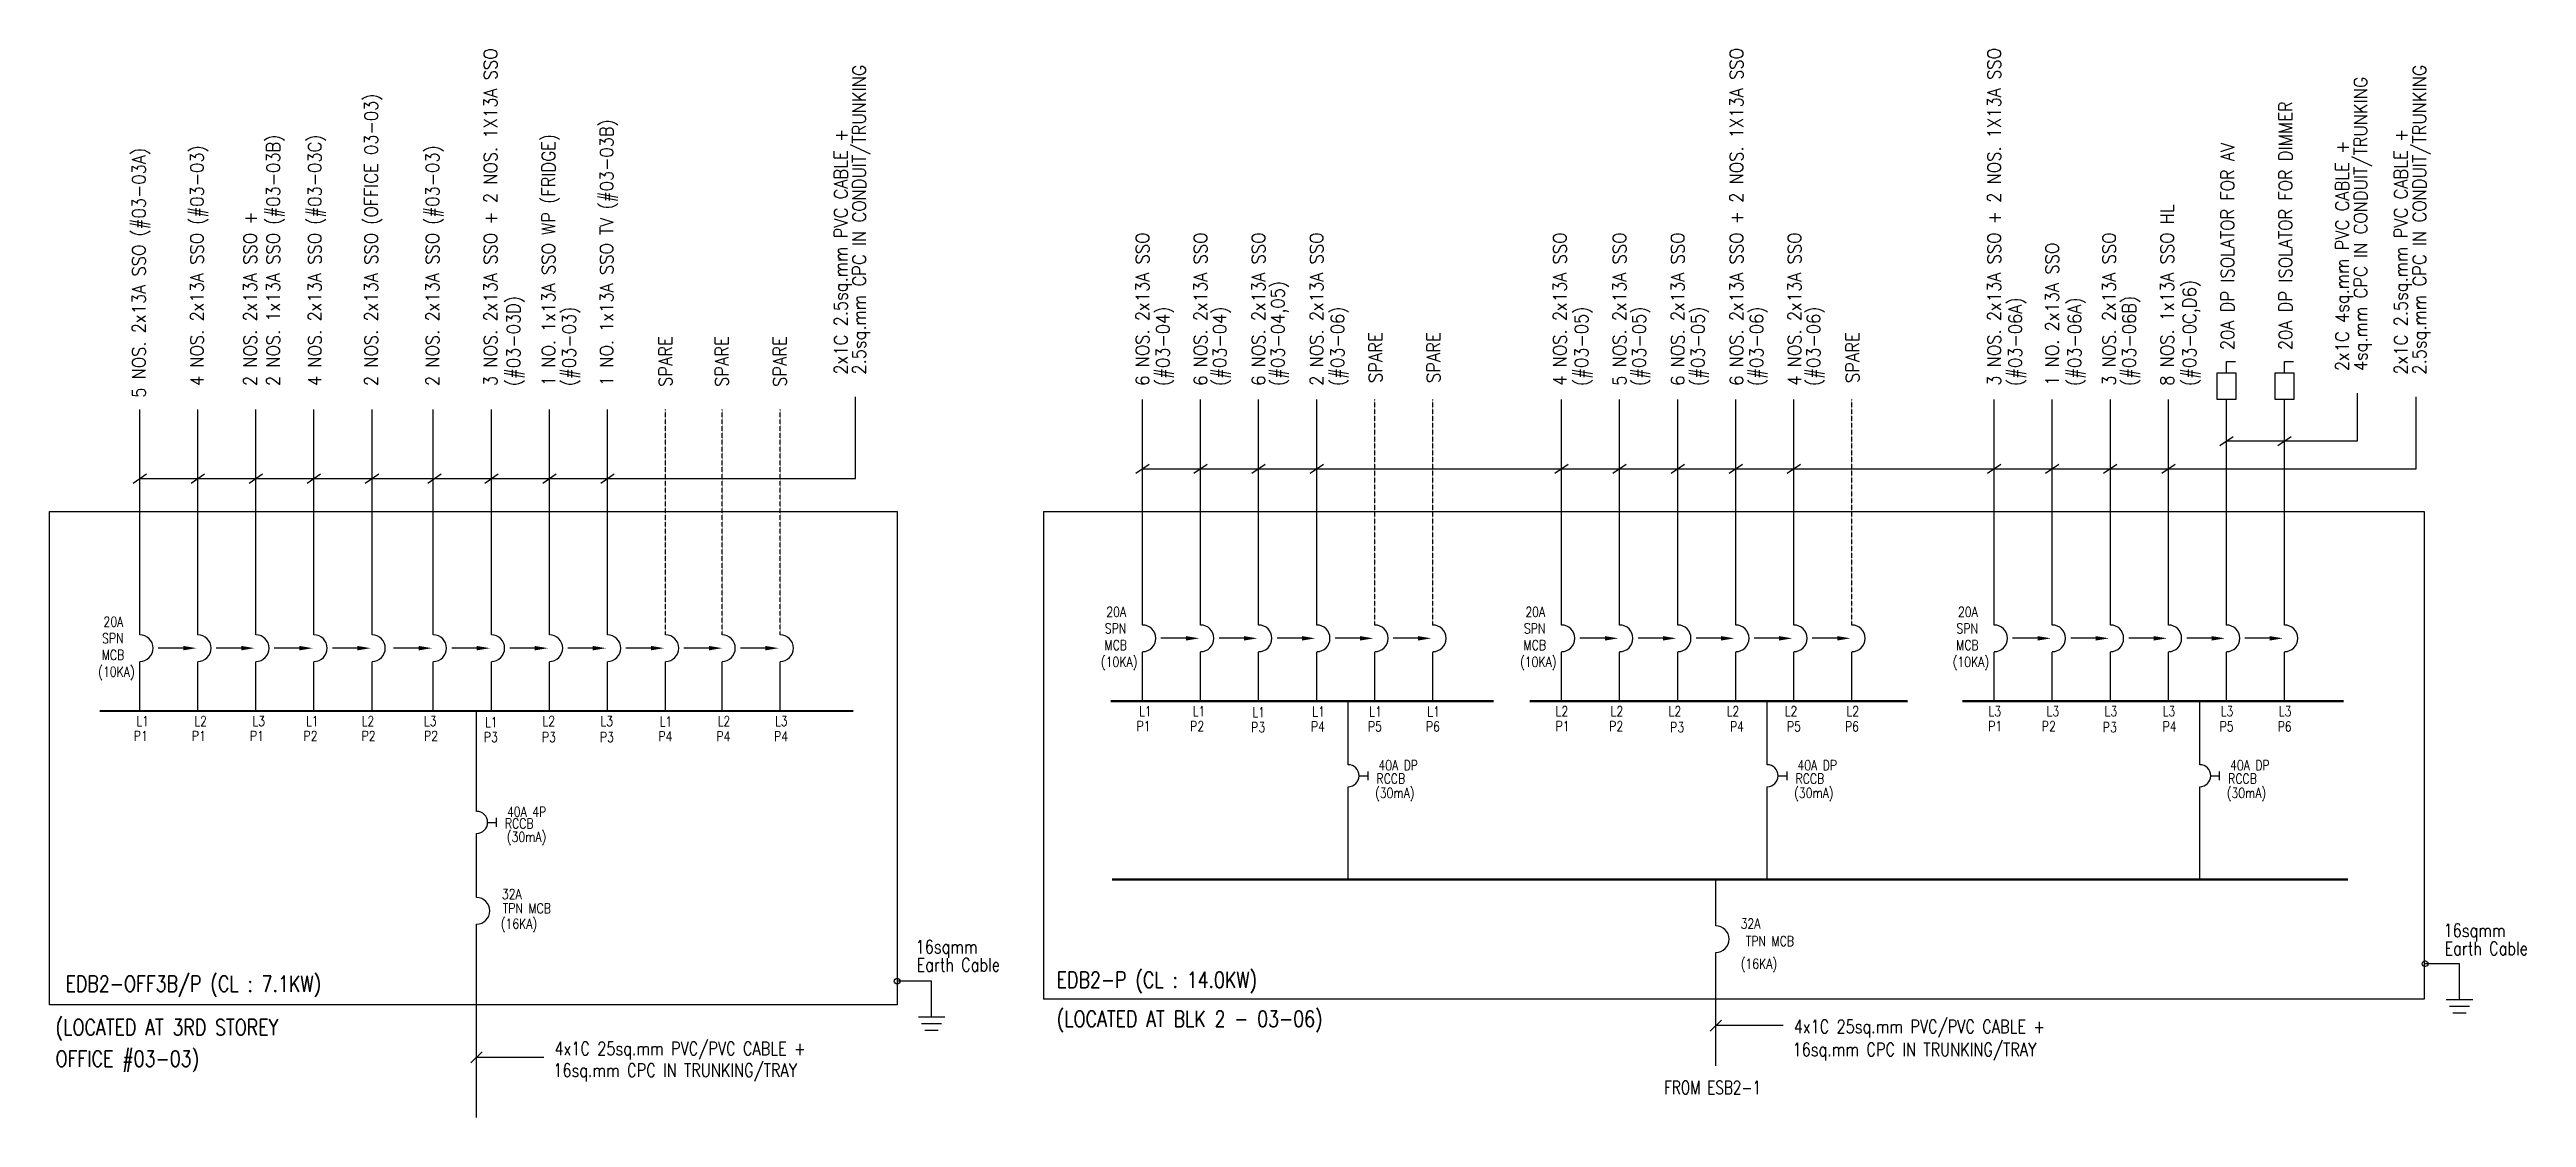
# Model space of a CAD drawing. Header units: millimetres. Extents: x 1219726 to 1461601, y 256790 to 556099.
# Drawn here: x 1255593 to 1311552, y 338684 to 362798 of the extents above; entities that cross this region are included whole.
import ezdxf
from ezdxf.enums import TextEntityAlignment as Align

# ---------------------------------------------------------------- set-up
doc = ezdxf.new("R2010")
doc.units = ezdxf.units.MM
doc.header["$LTSCALE"] = 0.01
doc.linetypes.add('DASHED', pattern=[19.05, 12.7, -6.35])
doc.linetypes.add('{ -E- }', pattern=[0])
doc.styles.add('100', font='romans.shx', dxfattribs={"width": 0.8, "height": 250})
doc.styles.add('A2', font='SIMPLEX.shx', dxfattribs={"width": 0.95, "height": 190})
doc.styles.add('PwNote', font='Romans.shx', dxfattribs={"width": 0.75, "bigfont": 'Special.shx'})
doc.styles.add('ROMANS', font='romans', dxfattribs={"width": 0.75})

msp = doc.modelspace()

# ---------------------------------------------------------------- texts
for s, rotation, style, width, p in [('3 NOS. 2x13A SSO + 2 NOS. 1X13A SSO', 90, 'A2', 0.9, (1265706, 355199)), ('6 NOS. 2x13A SSO + 2 NOS. 1X13A SSO', 90, 'A2', 0.9, (1293856, 355207)), ('3 NOS. 2x13A SSO + 2 NOS. 1X13A SSO', 90, 'A2', 0.9, (1299676, 355207)), ('2 NOS. 2x13A SSO (OFFICE 03-03)', 90, 'A2', 0.9, (1263009, 355199)), ('20A DP ISOLATOR FOR DIMMER', 90, 'A2', 0.9, (1306256, 356010)), ('1 NO. 1x13A SSO TV (#03-03B)', 90, 'A2', 0.9, (1268329, 355199)), ('5 NOS. 2x13A SSO (#03-03A)', 90, 'A2', 0.9, (1257763, 354934)), ('4 NOS. 2x13A SSO (#03-03)', 90, 'A2', 0.9, (1259074, 355199)), ('2 NOS. 1x13A SSO (#03-03B)', 90, 'A2', 0.9, (1260798, 355199)), ('4 NOS. 2x13A SSO (#03-03C)', 90, 'A2', 0.9, (1261733, 355199)), ('2 NOS. 2x13A SSO (#03-03)', 90, 'A2', 0.9, (1264394, 355199)), ('1 NO. 1x13A SSO WP (FRIDGE)', 90, 'A2', 0.9, (1267017, 355199)), ('20A DP ISOLATOR FOR AV', 90, 'A2', 0.9, (1304945, 356010)), ('8 NOS. 1x13A SSO HL', 90, 'A2', 0.9, (1303583, 355207)), ('2 NOS. 2x13A SSO +', 90, 'A2', 0.9, (1260274, 355199)), ('6 NOS. 2x13A SSO', 90, 'A2', 0.9, (1280435, 355207)), ('6 NOS. 2x13A SSO', 90, 'A2', 0.9, (1281747, 355207)), ('6 NOS. 2x13A SSO', 90, 'A2', 0.9, (1283058, 355207)), ('2 NOS. 2x13A SSO', 90, 'A2', 0.9, (1284370, 355207)), ('4 NOS. 2x13A SSO', 90, 'A2', 0.9, (1289866, 355207)), ('5 NOS. 2x13A SSO', 90, 'A2', 0.9, (1291214, 355207)), ('6 NOS. 2x13A SSO', 90, 'A2', 0.9, (1292526, 355207)), ('4 NOS. 2x13A SSO', 90, 'A2', 0.9, (1295168, 355207)), ('1 NO. 2x13A SSO', 90, 'A2', 0.9, (1300988, 355207)), ('3 NOS. 2x13A SSO', 90, 'A2', 0.9, (1302271, 355207)), ('(#03-03D)', 90, 'A2', 0.9, (1266224, 355199)), ('(#03-04,05)', 90, 'A2', 0.9, (1283493, 355202)), ('(#03-06A)', 90, 'A2', 0.9, (1300150, 355202)), ('(#03-06A)', 90, 'A2', 0.9, (1301493, 355202)), ('(#03-06B)', 90, 'A2', 0.9, (1302725, 355202)), ('(#03-0C,D6)', 90, 'A2', 0.9, (1304088, 355202)), ('(#03-03)', 90, 'A2', 0.9, (1267482, 355199)), ('(#03-04)', 90, 'A2', 0.9, (1280896, 355202)), ('(#03-04)', 90, 'A2', 0.9, (1282179, 355202)), ('(#03-06)', 90, 'A2', 0.9, (1284842, 355202)), ('(#03-05)', 90, 'A2', 0.9, (1290351, 355202)), ('(#03-05)', 90, 'A2', 0.9, (1291657, 355202)), ('(#03-05)', 90, 'A2', 0.9, (1292983, 355202)), ('(#03-06)', 90, 'A2', 0.9, (1294308, 355202)), ('(#03-06)', 90, 'A2', 0.9, (1295596, 355202)), ('SPARE', 90, 'A2', 0.9, (1269656, 355182)), ('SPARE', 90, 'A2', 0.9, (1270932, 355182)), ('SPARE', 90, 'A2', 0.9, (1272244, 355182)), ('SPARE', 90, 'A2', 0.9, (1285700, 355270)), ('SPARE', 90, 'A2', 0.9, (1287012, 355270)), ('SPARE', 90, 'A2', 0.9, (1296479, 355270)), ('4x1C 25sq.mm PVC/PVC CABLE +', 360, 'PwNote', 0.8, (1294999, 340586)), ('4x1C 25sq.mm PVC/PVC CABLE +', 360, 'PwNote', 0.8, (1267000, 340089)), ('16sq.mm CPC IN TRUNKING/TRAY', 360, 'PwNote', 0.8, (1294973, 340070)), ('16sq.mm CPC IN TRUNKING/TRAY', 360, 'PwNote', 0.8, (1266974, 339599))]:
    msp.add_text(s, height=300, rotation=rotation, dxfattribs=dict(style=style, width=width)).set_placement(p)
at = {"ltscale": 1.5, "style": 'A2', "width": 0.9}
for s, p in [('2.5sq.mm CPC IN CONDUIT/TRUNKING', (1274036, 355458)), ('4sq.mm CPC IN CONDUIT/TRUNKING', (1307956, 355536)), ('2.5sq.mm CPC IN CONDUIT/TRUNKING', (1309285, 355458)), ('2x1C 2.5sq.mm PVC CABLE +', (1273618, 355458)), ('2x1C 2.5sq.mm PVC CABLE +', (1308866, 355458)), ('2x1C 4sq.mm PVC CABLE +', (1307538, 355536))]:
    msp.add_text(s, height=300, rotation=90, dxfattribs=at).set_placement(p)
for s, height, style, width, p in [('20A', 225, '100', 0.8, (1256812, 349766)), ('SPN', 225, '100', 0.8, (1279434, 349613)), ('20A', 225, '100', 0.8, (1279467, 349988)), ('SPN', 225, '100', 0.8, (1288902, 349613)), ('20A', 225, '100', 0.8, (1288934, 349988)), ('SPN', 225, '100', 0.8, (1298676, 349613)), ('20A', 225, '100', 0.8, (1298708, 349988)), ('MCB', 225, '100', 0.8, (1256771, 349016)), ('SPN', 225, '100', 0.8, (1256780, 349391)), ('MCB', 225, '100', 0.8, (1279426, 349238)), ('MCB', 225, '100', 0.8, (1288893, 349238)), ('MCB', 225, '100', 0.8, (1298667, 349238)), ('(10KA)', 225, '100', 0.8, (1256692, 348636)), ('(10KA)', 225, '100', 0.8, (1279346, 348858)), ('(10KA)', 225, '100', 0.8, (1288814, 348858)), ('(10KA)', 225, '100', 0.8, (1298588, 348858)), ('L1', 225, '100', 0.8, (1257553, 347522)), ('L2', 225, '100', 0.8, (1258865, 347522)), ('L3', 225, '100', 0.8, (1260176, 347522)), ('L1', 225, '100', 0.8, (1261387, 347522)), ('L2', 225, '100', 0.8, (1262645, 347522)), ('L3', 225, '100', 0.8, (1264050, 347522)), ('L1', 225, '100', 0.8, (1265433, 347497)), ('L2', 225, '100', 0.8, (1266729, 347522)), ('L3', 225, '100', 0.8, (1268039, 347522)), ('L1', 225, '100', 0.8, (1269377, 347514)), ('L2', 225, '100', 0.8, (1270688, 347522)), ('L3', 225, '100', 0.8, (1271982, 347522)), ('P1', 225, '100', 0.8, (1280151, 347408)), ('L1', 225, '100', 0.8, (1280208, 347744)), ('P2', 225, '100', 0.8, (1281362, 347408)), ('L1', 225, '100', 0.8, (1281418, 347744)), ('P3', 225, '100', 0.8, (1282740, 347383)), ('L1', 225, '100', 0.8, (1282768, 347720)), ('P4', 225, '100', 0.8, (1284091, 347400)), ('L1', 225, '100', 0.8, (1284120, 347736)), ('P5', 225, '100', 0.8, (1285378, 347400)), ('L1', 225, '100', 0.8, (1285406, 347736)), ('P6', 225, '100', 0.8, (1286689, 347400)), ('L1', 225, '100', 0.8, (1286718, 347736)), ('P1', 225, '100', 0.8, (1289618, 347408)), ('L2', 225, '100', 0.8, (1289619, 347744)), ('P2', 225, '100', 0.8, (1290829, 347408)), ('L2', 225, '100', 0.8, (1290860, 347744)), ('L2', 225, '100', 0.8, (1292171, 347744)), ('P3', 225, '100', 0.8, (1292207, 347383)), ('L2', 225, '100', 0.8, (1293483, 347744)), ('P4', 225, '100', 0.8, (1293558, 347400)), ('L2', 225, '100', 0.8, (1294795, 347744)), ('P5', 225, '100', 0.8, (1294845, 347400)), ('P6', 225, '100', 0.8, (1296157, 347400)), ('L2', 225, '100', 0.8, (1296189, 347744)), ('P1', 225, '100', 0.8, (1299392, 347408)), ('L3', 225, '100', 0.8, (1299398, 347744)), ('P2', 225, '100', 0.8, (1300603, 347408)), ('L3', 225, '100', 0.8, (1300710, 347744)), ('P3', 225, '100', 0.8, (1301981, 347383)), ('L3', 225, '100', 0.8, (1302022, 347744)), ('P4', 225, '100', 0.8, (1303332, 347400)), ('L3', 225, '100', 0.8, (1303333, 347744)), ('P5', 225, '100', 0.8, (1304619, 347400)), ('L3', 225, '100', 0.8, (1304645, 347744)), ('P6', 225, '100', 0.8, (1305931, 347400)), ('L3', 225, '100', 0.8, (1305957, 347744)), ('P1', 225, '100', 0.8, (1257497, 347185)), ('P1', 225, '100', 0.8, (1258808, 347185)), ('P1', 225, '100', 0.8, (1260120, 347185)), ('P2', 225, '100', 0.8, (1261330, 347185)), ('P2', 225, '100', 0.8, (1262642, 347185)), ('P2', 225, '100', 0.8, (1264055, 347185)), ('P3', 225, '100', 0.8, (1265405, 347161)), ('P3', 225, '100', 0.8, (1266717, 347161)), ('P3', 225, '100', 0.8, (1268028, 347161)), ('P4', 225, '100', 0.8, (1269349, 347177)), ('P4', 225, '100', 0.8, (1270660, 347177)), ('P4', 225, '100', 0.8, (1271963, 347177)), ('FROM ESB2-1', 300, 'PwNote', 0.75, (1292070, 339211))]:
    msp.add_text(s, height=height, dxfattribs=dict(style=style, width=width)).set_placement(p)
at = {"width": 0.8}
for s, height, style, p in [('RCCB', 225, '100', (1285896, 346336)), ('40A DP ', 225, '100', (1286124, 346638)), ('RCCB', 225, '100', (1295363, 346336)), ('40A DP ', 225, '100', (1295591, 346638)), ('RCCB', 225, '100', (1305137, 346336)), ('40A DP ', 225, '100', (1305365, 346638)), ('(30mA)', 225, '100', (1285985, 345995)), ('(30mA)', 225, '100', (1295453, 345995)), ('(30mA)', 225, '100', (1305227, 345995)), ('RCCB', 225, '100', (1266205, 345322)), ('40A 4P ', 225, '100', (1266433, 345586)), ('(30mA)', 225, '100', (1266370, 345004)), ('32A ', 225, '100', (1266098, 343729)), ('(16KA)', 225, '100', (1266198, 343042)), ('TPN MCB', 225, '100', (1266377, 343406)), ('32A ', 225, '100', (1294084, 343061)), ('16sqmm ', 300, 'ROMANS', (1310462, 342859)), ('16sqmm ', 300, 'ROMANS', (1275942, 342488)), ('TPN MCB', 225, '100', (1294461, 342666)), ('Earth Cable', 300, 'ROMANS', (1310642, 342501)), ('Earth Cable', 300, 'ROMANS', (1276122, 342133)), ('(16KA)', 225, '100', (1294212, 342138))]:
    msp.add_text(s, height=height, dxfattribs=dict(at, style=style)).set_placement(p, align=Align.MIDDLE)
at = {"ltscale": 1.5, "style": 'PwNote', "width": 0.8}
for s, p in [('EDB2-OFF3B/P (CL : 7.1KW)', (1255954, 341524)), ('EDB2-P (CL : 14.0KW)', (1278346, 341611)), ('(LOCATED AT 3RD STOREY', (1255729, 340540)), ('(LOCATED AT BLK 2 - 03-06)', (1278346, 340730)), ('OFFICE #03-03)', (1255729, 339830))]:
    msp.add_text(s, height=360, dxfattribs=at).set_placement(p)

# ---------------------------------------------------------------- linework, layer by layer
at = {"linetype": '{ -E- }'}
for p, q in [((1280286, 349803), (1280286, 354893)), ((1281598, 349803), (1281598, 354893)), ((1282909, 349803), (1282909, 354893)), ((1284221, 349803), (1284221, 354893)), ((1289753, 349803), (1289753, 354893)), ((1291065, 349803), (1291065, 354893)), ((1292377, 349803), (1292377, 354893)), ((1293688, 349803), (1293688, 354893)), ((1295000, 349803), (1295000, 354893)), ((1299527, 349803), (1299527, 354893)), ((1300839, 349803), (1300839, 354893)), ((1302151, 349803), (1302151, 354893)), ((1303462, 349803), (1303462, 354893)), ((1304774, 349803), (1304774, 354893)), ((1306085, 349803), (1306085, 354893)), ((1257632, 349581), (1257632, 354671)), ((1258943, 349581), (1258943, 354671)), ((1260255, 349581), (1260255, 354671)), ((1261567, 349581), (1261567, 354671)), ((1262878, 349581), (1262878, 354671)), ((1264263, 349581), (1264263, 354671)), ((1265574, 349581), (1265574, 354671)), ((1266886, 349581), (1266886, 354671)), ((1268198, 349581), (1268198, 354671)), ((1293238, 343011), (1293238, 344058)), ((1293238, 339852), (1293238, 342411)), ((1310041, 342156), (1309262, 342156)), ((1275521, 341762), (1274742, 341762))]:
    msp.add_line(p, q, dxfattribs=at)
at = {"linetype": 'DASHED', "ltscale": 10}
for p, q in [((1285533, 349803), (1285533, 354893)), ((1286844, 349803), (1286844, 354893)), ((1296311, 349803), (1296311, 354893)), ((1269509, 349581), (1269509, 354671)), ((1270786, 349581), (1270786, 354671)), ((1272098, 349581), (1272098, 354671))]:
    msp.add_line(p, q, dxfattribs=at)
for p, q in [((1304623, 353854), (1304925, 354064)), ((1305935, 353854), (1306236, 354064)), ((1257481, 353007), (1257782, 353216)), ((1258792, 353007), (1259094, 353216)), ((1260104, 353007), (1260406, 353216)), ((1261416, 353007), (1261717, 353216)), ((1262727, 353007), (1263029, 353216)), ((1264140, 353007), (1264442, 353216)), ((1265424, 353007), (1265725, 353216)), ((1266735, 353007), (1267037, 353216)), ((1268047, 353007), (1268349, 353216)), ((1280135, 353229), (1280437, 353438)), ((1281447, 353229), (1281748, 353438)), ((1282759, 353229), (1283060, 353438)), ((1284070, 353229), (1284372, 353438)), ((1289602, 353229), (1289904, 353438)), ((1290914, 353229), (1291216, 353438)), ((1292226, 353229), (1292527, 353438)), ((1293537, 353229), (1293839, 353438)), ((1294849, 353229), (1295151, 353438)), ((1299376, 353229), (1299678, 353438)), ((1300688, 353229), (1300990, 353438)), ((1302000, 353229), (1302301, 353438)), ((1303311, 353229), (1303613, 353438)), ((1258612, 349281), (1258048, 349281)), ((1259924, 349281), (1259359, 349281)), ((1261235, 349281), (1260671, 349281)), ((1262547, 349281), (1261982, 349281)), ((1263932, 349281), (1263367, 349281)), ((1265243, 349281), (1264679, 349281)), ((1266555, 349281), (1265990, 349281)), ((1267867, 349281), (1267302, 349281)), ((1269178, 349281), (1268614, 349281)), ((1270490, 349281), (1269925, 349281)), ((1271767, 349281), (1271202, 349281)), ((1280286, 348084), (1280286, 349191)), ((1281267, 349503), (1280702, 349503)), ((1281598, 348084), (1281598, 349191)), ((1282578, 349503), (1282014, 349503)), ((1282909, 348084), (1282909, 349191)), ((1283890, 349503), (1283325, 349503)), ((1284221, 348084), (1284221, 349191)), ((1285201, 349503), (1284637, 349503)), ((1285533, 348084), (1285533, 349191)), ((1286513, 349503), (1285948, 349503)), ((1286844, 348084), (1286844, 349191)), ((1289753, 348084), (1289753, 349191)), ((1290734, 349503), (1290169, 349503)), ((1291065, 348084), (1291065, 349191)), ((1292045, 349503), (1291481, 349503)), ((1292377, 348084), (1292377, 349191)), ((1293357, 349503), (1292792, 349503)), ((1293688, 348084), (1293688, 349191)), ((1294669, 349503), (1294104, 349503)), ((1295000, 348084), (1295000, 349191)), ((1295980, 349503), (1295416, 349503)), ((1296311, 348084), (1296311, 349191)), ((1299527, 348084), (1299527, 349191)), ((1300508, 349503), (1299943, 349503)), ((1300839, 348084), (1300839, 349191)), ((1301819, 349503), (1301255, 349503)), ((1302151, 348084), (1302151, 349191)), ((1303131, 349503), (1302566, 349503)), ((1303462, 348084), (1303462, 349191)), ((1304443, 349503), (1303878, 349503)), ((1304774, 348084), (1304774, 349191)), ((1305754, 349503), (1305190, 349503)), ((1306085, 348084), (1306085, 349191)), ((1257632, 347862), (1257632, 348969)), ((1258943, 347862), (1258943, 348969)), ((1260255, 347862), (1260255, 348969)), ((1261567, 347862), (1261567, 348969)), ((1262878, 347862), (1262878, 348969)), ((1264263, 347862), (1264263, 348969)), ((1265574, 347862), (1265574, 348969)), ((1266886, 347862), (1266886, 348969)), ((1268198, 347862), (1268198, 348969)), ((1269509, 347862), (1269509, 348969)), ((1270786, 347862), (1270786, 348969)), ((1272098, 347862), (1272098, 348969)), ((1284930, 346649), (1284930, 348084)), ((1294397, 346649), (1294397, 348084)), ((1304171, 346649), (1304171, 348084)), ((1265239, 345596), (1265239, 347862)), ((1285180, 346399), (1285380, 346399)), ((1285380, 346299), (1285380, 346499)), ((1294647, 346399), (1294847, 346399)), ((1294847, 346299), (1294847, 346499)), ((1304421, 346399), (1304621, 346399)), ((1304621, 346299), (1304621, 346499)), ((1284930, 344058), (1284930, 346149)), ((1294397, 344058), (1294397, 346149)), ((1304171, 344058), (1304171, 346149)), ((1265489, 345346), (1265689, 345346)), ((1265689, 345246), (1265689, 345446)), ((1265239, 343649), (1265239, 345096)), ((1265239, 338684), (1265239, 343049)), ((1310041, 341349), (1310041, 342156)), ((1275521, 340955), (1275521, 341762)), ((1275221, 340955), (1275821, 340955)), ((1275296, 340805), (1275746, 340805)), ((1293113, 340634), (1293363, 340884)), ((1309741, 341349), (1310341, 341349)), ((1309816, 341199), (1310266, 341199)), ((1309891, 341049), (1310191, 341049)), ((1275371, 340655), (1275671, 340655)), ((1294757, 340759), (1293238, 340759)), ((1265114, 339916), (1265364, 340166)), ((1266758, 340041), (1265239, 340041))]:
    msp.add_line(p, q)
at = {"linetype": '{ -E- }', "ltscale": 1.5}
for p, q in [((1278049, 352370), (1309239, 352370)), ((1309239, 341356), (1278049, 341356))]:
    msp.add_line(p, q, dxfattribs=at)
at = {"color": 7}
for points in [[(1304561, 355495), (1304987, 355495), (1304987, 354893), (1304561, 354893)], [(1305873, 355495), (1306298, 355495), (1306298, 354893), (1305873, 354893)]]:
    msp.add_lwpolyline(points, close=True, dxfattribs=at)
for points in [[(1304774, 355495), (1304774, 355756), (1304980, 355756)], [(1306085, 355495), (1306085, 355756), (1306292, 355756)]]:
    msp.add_lwpolyline(points, dxfattribs=at)
at = {"linetype": '{ -E- }'}
for points in [[(1257632, 353111), (1273805, 353111), (1273805, 354959)], [(1280286, 353333), (1309063, 353333), (1309063, 354959)], [(1304774, 353959), (1307734, 353959), (1307734, 355037)]]:
    msp.add_lwpolyline(points, dxfattribs=at)
msp.add_lwpolyline([(1255593, 352370), (1274742, 352370), (1274742, 341230), (1255593, 341230)], close=True, dxfattribs=at)
at = {"linetype": '{ -E- }', "ltscale": 1.5}
for points in [[(1278049, 352370), (1278049, 341356)], [(1309239, 352370), (1309239, 341356)]]:
    msp.add_lwpolyline(points, dxfattribs=at)
at = {"const_width": 50}
for points in [[(1279565, 348084), (1288217, 348084)], [(1289032, 348084), (1297572, 348084)], [(1298806, 348084), (1307426, 348084)], [(1256725, 347862), (1273753, 347862)], [(1279596, 344058), (1307522, 344058)]]:
    msp.add_lwpolyline(points, dxfattribs=at)
for centre in [(1309262, 342156), (1274742, 341762)]:
    msp.add_circle(centre, 63.8)
for centre, radius in [((1280286, 349503), 300), ((1281598, 349503), 300), ((1282909, 349503), 300), ((1284221, 349503), 300), ((1285533, 349503), 300), ((1286844, 349503), 300), ((1289753, 349503), 300), ((1291065, 349503), 300), ((1292377, 349503), 300), ((1293688, 349503), 300), ((1295000, 349503), 300), ((1296311, 349503), 300), ((1299527, 349503), 300), ((1300839, 349503), 300), ((1302151, 349503), 300), ((1303462, 349503), 300), ((1304774, 349503), 300), ((1306085, 349503), 300), ((1257632, 349281), 300), ((1258943, 349281), 300), ((1260255, 349281), 300), ((1261567, 349281), 300), ((1262878, 349281), 300), ((1264263, 349281), 300), ((1265574, 349281), 300), ((1266886, 349281), 300), ((1268198, 349281), 300), ((1269509, 349281), 300), ((1270786, 349281), 300), ((1272098, 349281), 300), ((1284930, 346399), 250), ((1294397, 346399), 250), ((1304171, 346399), 250), ((1265239, 345346), 250), ((1265239, 343349), 300), ((1293238, 342711), 300)]:
    msp.add_arc(centre, radius, 270, 90)
for points in [[(1258612, 349331), (1258912, 349281), (1258612, 349231)], [(1259924, 349331), (1260224, 349281), (1259924, 349231)], [(1261235, 349331), (1261535, 349281), (1261235, 349231)], [(1262547, 349331), (1262847, 349281), (1262547, 349231)], [(1263932, 349331), (1264232, 349281), (1263932, 349231)], [(1265243, 349331), (1265543, 349281), (1265243, 349231)], [(1266555, 349331), (1266855, 349281), (1266555, 349231)], [(1267867, 349331), (1268167, 349281), (1267867, 349231)], [(1269178, 349331), (1269478, 349281), (1269178, 349231)], [(1270490, 349331), (1270790, 349281), (1270490, 349231)], [(1271767, 349331), (1272067, 349281), (1271767, 349231)], [(1281267, 349553), (1281567, 349503), (1281267, 349453)], [(1282578, 349553), (1282878, 349503), (1282578, 349453)], [(1283890, 349553), (1284190, 349503), (1283890, 349453)], [(1285201, 349553), (1285501, 349503), (1285201, 349453)], [(1286513, 349553), (1286813, 349503), (1286513, 349453)], [(1290734, 349553), (1291034, 349503), (1290734, 349453)], [(1292045, 349553), (1292345, 349503), (1292045, 349453)], [(1293357, 349553), (1293657, 349503), (1293357, 349453)], [(1294669, 349553), (1294969, 349503), (1294669, 349453)], [(1295980, 349553), (1296280, 349503), (1295980, 349453)], [(1300508, 349553), (1300808, 349503), (1300508, 349453)], [(1301819, 349553), (1302119, 349503), (1301819, 349453)], [(1303131, 349553), (1303431, 349503), (1303131, 349453)], [(1304443, 349553), (1304743, 349503), (1304443, 349453)], [(1305754, 349553), (1306054, 349503), (1305754, 349453)]]:
    msp.add_solid(points)

msp.set_redraw_order([(e.dxf.handle, doc.entitydb.next_handle()) for e in msp.query("TEXT MTEXT ATTDEF DIMENSION ARC_DIMENSION")])  # texts and dimensions are drawn at this point

doc.saveas('drawing.dxf')
